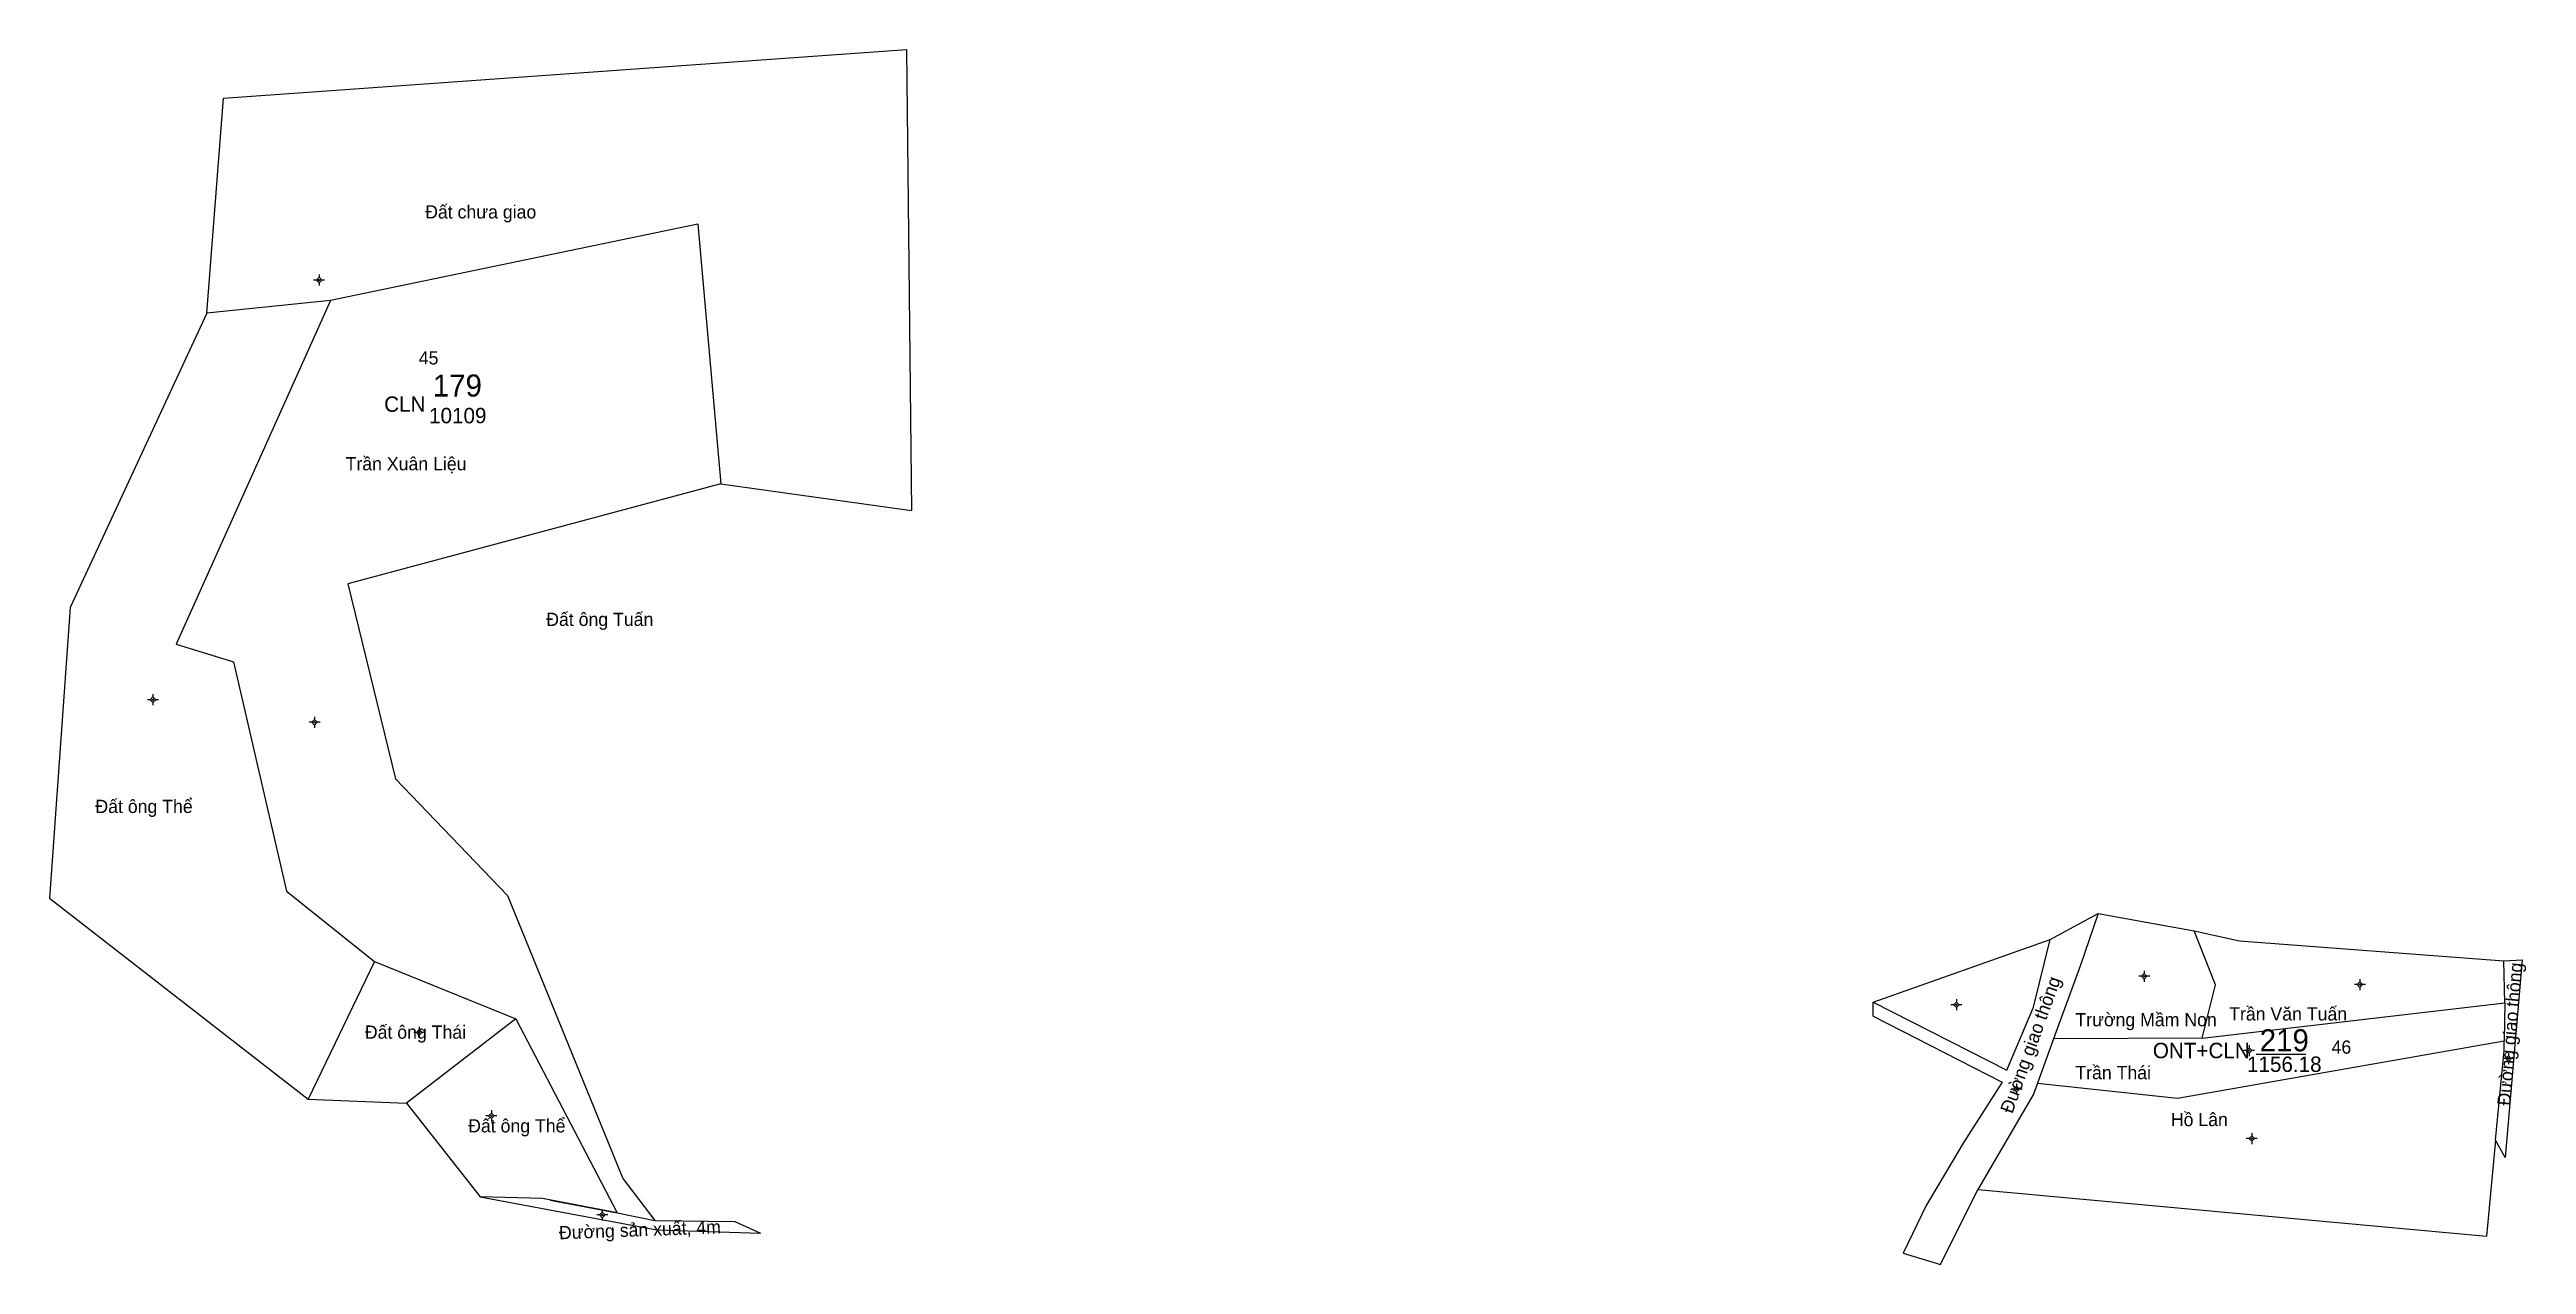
# Model space of a CAD drawing. Extents: x 533586 to 535027, y 1848292 to 1849819.
# Drawn here: x 533586 to 534148, y 1849543 to 1849819 of the extents above; entities that cross this region are included whole.
import ezdxf

# ---------------------------------------------------------------- set-up
doc = ezdxf.new("R2010")
doc.units = 0
for name, color, linetype in [('Level 11', 7, 'Continuous'), ('Level 2', 7, 'Continuous'), ('Level 3', 7, 'Continuous'), ('Level 4', 7, 'Continuous'), ('Level 5', 7, 'Continuous'), ('Level 6', 7, 'Continuous'), ('Level 63', 7, 'Continuous'), ('Level 7', 7, 'Continuous'), ('Level 8', 7, 'Continuous'), ('Level 9', 7, 'Continuous')]:
    doc.layers.add(name, color=color, linetype=linetype)

msp = doc.modelspace()

# ---------------------------------------------------------------- texts
at = {"layer": 'Level 2'}
for s, p in [('Đất chưa giao', (533671.46, 1849780.6)), ('Trần Xuân Liệu', (533653.41, 1849723.46)), ('Đất ông Tuấn', (533698.93, 1849688.15)), ('Đất ông Thể', (533596.64, 1849645.71)), ('Trường Mầm Non', (534045.88, 1849597.32)), ('Trần Văn Tuấn', (534080.76, 1849598.64)), ('Đất ông Thái', (533657.78, 1849594.5)), ('Trần Thái', (534045.86, 1849585.31)), ('Hồ Lân', (534067.53, 1849574.67)), ('Đất ông Thể', (533681.22, 1849573.24))]:
    msp.add_text(s, height=3, dxfattribs=at).set_placement(p)
at = {"layer": 'Level 3'}
for s, p in [('CLN', (533662.17, 1849736.73)), ('ONT+CLN', (534063.45, 1849590.07))]:
    msp.add_text(s, height=3.5, dxfattribs=at).set_placement(p)
at = {"layer": 'Level 4'}
for s, p in [('179', (533673.19, 1849740.2)), ('219', (534087.69, 1849591.64))]:
    msp.add_text(s, height=5, dxfattribs=at).set_placement(p)
at = {"layer": 'Level 5'}
for s, p in [('10109', (533672.35, 1849734.13)), ('1156.18', (534084.81, 1849586.96))]:
    msp.add_text(s, height=3.5, dxfattribs=at).set_placement(p)
at = {"layer": 'Level 63'}
for p in [(534000, 1849599.64), (533699.86, 1849557.88)]:
    msp.add_text('D', height=0.01, dxfattribs=at).set_placement(p)
at = {"layer": 'Level 7'}
for s, p in [('45', (533670.01, 1849747.47)), ('46', (534103.99, 1849591.1))]:
    msp.add_text(s, height=3, dxfattribs=at).set_placement(p)
at = {"layer": 'Level 8'}
for s, rotation, p in [('Đường giao thông', 85.11285, (534144.56, 1849579.23)), ('Đường giao thông', 70.15461, (534031.56, 1849577.34)), ('Đường sản xuất, 4m', 2.1211, (533701.87, 1849548.98))]:
    msp.add_text(s, height=3, rotation=rotation, dxfattribs=at).set_placement(p)

# ---------------------------------------------------------------- linework, layer by layer
at = {"layer": 'Level 11'}
for p, q in [((533646.775, 1849766.63), (533646.15, 1849766.63)), ((533647.4, 1849767.255), (533646.775, 1849766.63)), ((533646.775, 1849766.63), (533647.4, 1849766.005)), ((533647.4, 1849767.88), (533647.4, 1849767.255)), ((533648.025, 1849766.63), (533647.4, 1849767.255)), ((533647.4, 1849766.005), (533648.025, 1849766.63)), ((533647.4, 1849766.005), (533647.4, 1849765.38)), ((533648.65, 1849766.63), (533648.025, 1849766.63)), ((533609.075, 1849671.41), (533608.45, 1849671.41)), ((533609.7, 1849672.035), (533609.075, 1849671.41)), ((533609.075, 1849671.41), (533609.7, 1849670.785)), ((533609.7, 1849672.66), (533609.7, 1849672.035)), ((533610.325, 1849671.41), (533609.7, 1849672.035)), ((533609.7, 1849670.785), (533610.325, 1849671.41)), ((533609.7, 1849670.785), (533609.7, 1849670.16)), ((533610.95, 1849671.41), (533610.325, 1849671.41)), ((533646.38, 1849667.55), (533646.38, 1849666.925)), ((533645.755, 1849666.3), (533645.13, 1849666.3)), ((533646.38, 1849666.925), (533645.755, 1849666.3)), ((533645.755, 1849666.3), (533646.38, 1849665.675)), ((533647.005, 1849666.3), (533646.38, 1849666.925)), ((533646.38, 1849665.675), (533647.005, 1849666.3)), ((533646.38, 1849665.675), (533646.38, 1849665.05)), ((533647.63, 1849666.3), (533647.005, 1849666.3)), ((534060.865, 1849608.67), (534060.24, 1849608.67)), ((534061.49, 1849609.295), (534060.865, 1849608.67)), ((534060.865, 1849608.67), (534061.49, 1849608.045)), ((534061.49, 1849609.92), (534061.49, 1849609.295)), ((534062.115, 1849608.67), (534061.49, 1849609.295)), ((534061.49, 1849608.045), (534062.115, 1849608.67)), ((534061.49, 1849608.045), (534061.49, 1849607.42)), ((534062.74, 1849608.67), (534062.115, 1849608.67)), ((534109.795, 1849606.78), (534109.17, 1849606.78)), ((534110.42, 1849607.405), (534109.795, 1849606.78)), ((534109.795, 1849606.78), (534110.42, 1849606.155)), ((534110.42, 1849608.03), (534110.42, 1849607.405)), ((534111.045, 1849606.78), (534110.42, 1849607.405)), ((534110.42, 1849606.155), (534111.045, 1849606.78)), ((534110.42, 1849606.155), (534110.42, 1849605.53)), ((534111.67, 1849606.78), (534111.045, 1849606.78)), ((534018.245, 1849602.19), (534017.62, 1849602.19)), ((534018.87, 1849602.815), (534018.245, 1849602.19)), ((534018.245, 1849602.19), (534018.87, 1849601.565)), ((534018.87, 1849603.44), (534018.87, 1849602.815)), ((534019.495, 1849602.19), (534018.87, 1849602.815)), ((534018.87, 1849601.565), (534019.495, 1849602.19)), ((534018.87, 1849601.565), (534018.87, 1849600.94)), ((534020.12, 1849602.19), (534019.495, 1849602.19)), ((533669.505, 1849595.94), (533668.88, 1849595.94)), ((533670.13, 1849596.565), (533669.505, 1849595.94)), ((533669.505, 1849595.94), (533670.13, 1849595.315)), ((533670.13, 1849597.19), (533670.13, 1849596.565)), ((533670.755, 1849595.94), (533670.13, 1849596.565)), ((533670.13, 1849595.315), (533670.755, 1849595.94)), ((533670.13, 1849595.315), (533670.13, 1849594.69)), ((533671.38, 1849595.94), (533670.755, 1849595.94)), ((534084.635, 1849591.82), (534084.01, 1849591.82)), ((534085.26, 1849592.445), (534084.635, 1849591.82)), ((534084.635, 1849591.82), (534085.26, 1849591.195)), ((534085.26, 1849593.07), (534085.26, 1849592.445)), ((534085.885, 1849591.82), (534085.26, 1849592.445)), ((534085.26, 1849591.195), (534085.885, 1849591.82)), ((534085.26, 1849591.195), (534085.26, 1849590.57)), ((534086.51, 1849591.82), (534085.885, 1849591.82)), ((534143.495, 1849589.98), (534142.87, 1849589.98)), ((534144.12, 1849590.605), (534143.495, 1849589.98)), ((534143.495, 1849589.98), (534144.12, 1849589.355)), ((534144.12, 1849591.23), (534144.12, 1849590.605)), ((534144.745, 1849589.98), (534144.12, 1849590.605)), ((534144.12, 1849589.355), (534144.745, 1849589.98)), ((534144.12, 1849589.355), (534144.12, 1849588.73)), ((534145.37, 1849589.98), (534144.745, 1849589.98)), ((534031.905, 1849583.08), (534031.28, 1849583.08)), ((534032.53, 1849583.705), (534031.905, 1849583.08)), ((534031.905, 1849583.08), (534032.53, 1849582.455)), ((534032.53, 1849584.33), (534032.53, 1849583.705)), ((534033.155, 1849583.08), (534032.53, 1849583.705)), ((534032.53, 1849582.455), (534033.155, 1849583.08)), ((534033.78, 1849583.08), (534033.155, 1849583.08)), ((533686.49, 1849577.625), (533685.865, 1849577)), ((533686.49, 1849578.25), (533686.49, 1849577.625)), ((533687.115, 1849577), (533686.49, 1849577.625)), ((534032.53, 1849582.455), (534032.53, 1849581.83)), ((533685.865, 1849577), (533685.24, 1849577)), ((533685.865, 1849577), (533686.49, 1849576.375)), ((533686.49, 1849576.375), (533687.115, 1849577)), ((533686.49, 1849576.375), (533686.49, 1849575.75)), ((533687.74, 1849577), (533687.115, 1849577)), ((534085.245, 1849571.85), (534084.62, 1849571.85)), ((534085.87, 1849572.475), (534085.245, 1849571.85)), ((534085.245, 1849571.85), (534085.87, 1849571.225)), ((534085.87, 1849573.1), (534085.87, 1849572.475)), ((534086.495, 1849571.85), (534085.87, 1849572.475)), ((534085.87, 1849571.225), (534086.495, 1849571.85)), ((534087.12, 1849571.85), (534086.495, 1849571.85)), ((534085.87, 1849571.225), (534085.87, 1849570.6)), ((533711.65, 1849555.145), (533711.025, 1849554.52)), ((533711.65, 1849555.77), (533711.65, 1849555.145)), ((533712.275, 1849554.52), (533711.65, 1849555.145)), ((533711.025, 1849554.52), (533710.4, 1849554.52)), ((533711.025, 1849554.52), (533711.65, 1849553.895)), ((533711.65, 1849553.895), (533712.275, 1849554.52)), ((533711.65, 1849553.895), (533711.65, 1849553.27)), ((533712.9, 1849554.52), (533712.275, 1849554.52))]:
    msp.add_line(p, q, dxfattribs=at)
for centre in [(533647.4, 1849766.63), (533609.7, 1849671.41), (533646.38, 1849666.3), (534061.49, 1849608.67), (534110.42, 1849606.78), (534018.87, 1849602.19), (533670.13, 1849595.94), (534085.26, 1849591.82), (534144.12, 1849589.98), (534032.53, 1849583.08), (533686.49, 1849577), (534085.87, 1849571.85), (533711.65, 1849554.52)]:
    msp.add_circle(centre, 0.15, dxfattribs=at)
at = {"layer": 'Level 6'}
for p, q in [((533733.31, 1849779.31), (533650, 1849762)), ((533733.31, 1849779.31), (533738.53, 1849720.4)), ((533650, 1849762), (533621.93, 1849759.15)), ((533738.53, 1849720.4), (533781.84, 1849714.33)), ((534040.14, 1849617), (534051.07, 1849622.88)), ((534051.07, 1849622.88), (534072.84, 1849618.98)), ((534000, 1849602.82), (534040.14, 1849617)), ((533660, 1849612), (533644.9, 1849580.82)), ((533660, 1849612), (533692, 1849599)), ((534143.29, 1849602.64), (534143.11, 1849612.14)), ((534000, 1849599.64), (534000, 1849602.82)), ((534074.66, 1849594.59), (534143.29, 1849602.64)), ((534143.29, 1849602.64), (534143.15, 1849594.03)), ((533692, 1849599), (533667.2, 1849579.89)), ((533692, 1849599), (533715, 1849555)), ((534040.9, 1849594.46), (534037.28, 1849584.43)), ((534074.66, 1849594.59), (534040.9, 1849594.46)), ((534141.22, 1849571.51), (534143.12, 1849591.76)), ((534143.12, 1849591.76), (534143.15, 1849594.03)), ((533644.9, 1849580.82), (533667.2, 1849579.89)), ((533667.2, 1849579.89), (533683.92, 1849558.64)), ((534141.22, 1849571.51), (534139.17, 1849549.67)), ((533698.05, 1849558.26), (533683.92, 1849558.64)), ((533715, 1849555), (533698.05, 1849558.26)), ((533699.86, 1849557.88), (533715, 1849555)), ((533715, 1849555), (533723.54, 1849553.28)), ((534023.73, 1849560.3), (534139.17, 1849549.67)), ((533723.54, 1849553.28), (533741.72, 1849553.02)), ((533741.72, 1849553.02), (533747.51, 1849550.4))]:
    msp.add_line(p, q, dxfattribs=at)
for points in [[(533621.93, 1849759.15), (533625.71, 1849807.89), (533780.66, 1849818.93), (533781.84, 1849714.33)], [(533621.93, 1849759.15), (533590.89, 1849692.32), (533586.24, 1849626.4), (533644.9, 1849580.82)], [(533650, 1849762), (533615, 1849684), (533628, 1849680), (533640, 1849628), (533660, 1849612)], [(533738.53, 1849720.4), (533653.93, 1849697.74), (533664.73, 1849653.48), (533690.12, 1849627), (533716.32, 1849562.76), (533723.54, 1849553.28)], [(534051.07, 1849622.88), (534047, 1849611.15), (534040.9, 1849594.46)], [(534000, 1849602.82), (534030.33, 1849587.38), (534036.38, 1849601.67), (534040.14, 1849617)], [(534074.66, 1849594.59), (534077.67, 1849606.7), (534072.84, 1849618.98)], [(534072.84, 1849618.98), (534083.09, 1849616.67), (534143.11, 1849612.14)], [(534143.11, 1849612.14), (534147.21, 1849612.43), (534143.37, 1849567.52), (534141.22, 1849571.51)], [(534000, 1849599.64), (534029.26, 1849584.64), (534020.43, 1849570.78), (534011.99, 1849556.62), (534006.83, 1849545.81), (534015.27, 1849543.28), (534023.73, 1849560.3)], [(534037.28, 1849584.43), (534069, 1849581), (534143.15, 1849594.03)], [(534037.28, 1849584.43), (534036.38, 1849581.93), (534023.73, 1849560.3)], [(533683.92, 1849558.64), (533724.01, 1849551.13), (533747.51, 1849550.4)]]:
    msp.add_lwpolyline(points, dxfattribs=at)
at = {"layer": 'Level 9'}
msp.add_line((534086.85, 1849591.03), (534098.14, 1849591.03), dxfattribs=at)

msp.set_redraw_order([(e.dxf.handle, doc.entitydb.next_handle()) for e in msp.query("TEXT MTEXT ATTDEF DIMENSION ARC_DIMENSION")])  # texts and dimensions are drawn at this point

doc.saveas('drawing.dxf')
